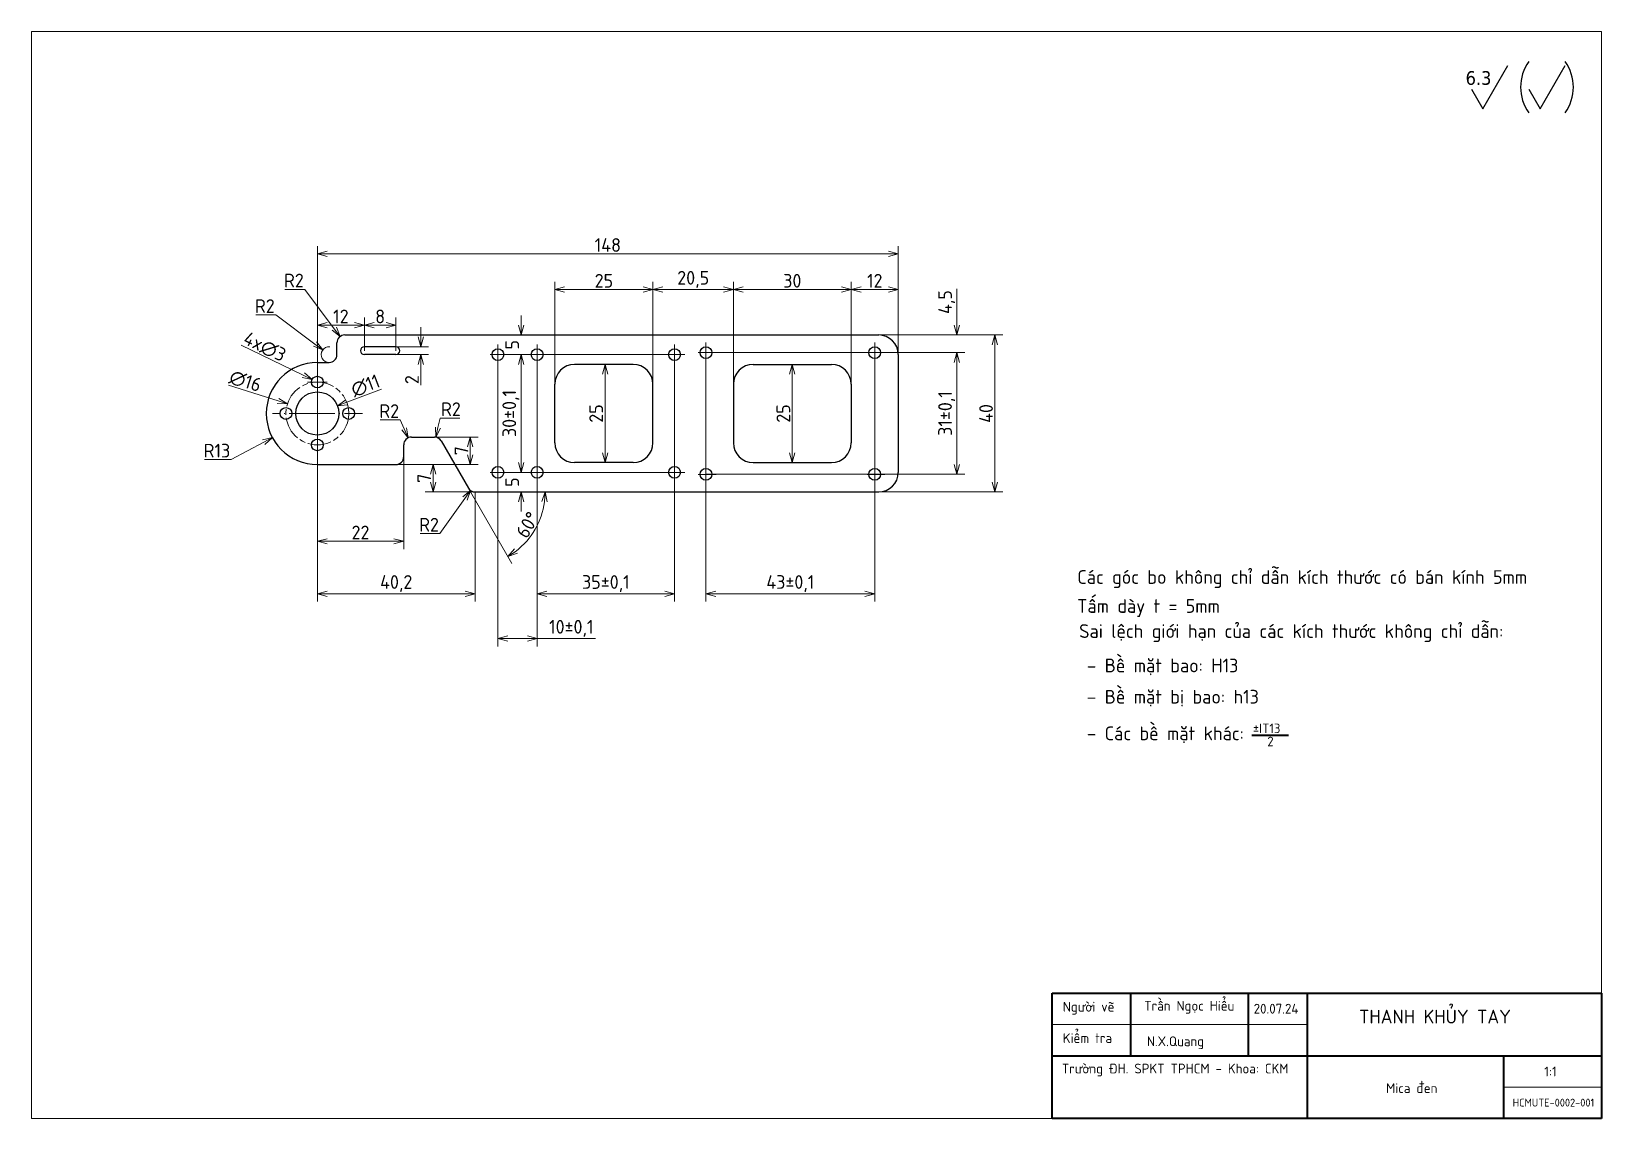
# Paper-space layout 'Sheet' of a CAD drawing. Header units: millimetres. Extents: x 10 to 410, y 10 to 287.
# The model-space entities are those that its viewports show. They can reach past a viewport. Long polylines and large blocks are cut down to what shows.
import ezdxf

# ---------------------------------------------------------------- set-up
doc = ezdxf.new("R2010")
doc.units = ezdxf.units.MM
for name, pattern in [('AM_ISO08W050', [18, 12, -1.5, 3, -1.5]), ('AM_ISO08W050x2', [9, 6, -0.75, 1.5, -0.75]), ('Dash Dot', [7.03, 4.56, -1.14, 0.19, -1.14])]:
    doc.linetypes.add(name, pattern=pattern)
for name, color, linetype, lineweight in [('DuongTam', 7, 'Dash Dot', 13), ('DuongTamNho', 7, 'AM_ISO08W050', 13), ('NetDam', 7, 'Continuous', 35), ('Netmanh', 5, 'Continuous', 13), ('Symbol (ISO)', 7, 'Continuous', 25)]:
    doc.layers.add(name, color=color, linetype=linetype, lineweight=lineweight)
doc.styles.add('Note Text (ISO)', font='')
doc.styles.get('Note Text (ISO)').set_extended_font_data('TCVN 7284')
doc.dimstyles.new('Default (ISO)$0', dxfattribs={"dimtxt": 3.5, "dimasz": 2.5, "dimexe": 2, "dimexo": 0, "dimgap": 0.5, "dimtad": 1, "dimtxsty": 'Note Text (ISO)', "dimblk": 'OPEN30', "dimblk1": 'OPEN30', "dimblk2": 'OPEN90', "dimcen": 2.5, "dimclrd": 256, "dimclre": 256, "dimclrt": 256, "dimazin": 0, "dimtfac": 1, "dimtofl": 0, "dimtmove": 0, "dimatfit": 3, "dimldrblk": 'OPEN30', "dimfxl": 1, "dimtolj": 1, "dimtzin": 0, "dimlwd": -1, "dimlwe": -1, "dimarcsym": 0})
doc.dimstyles.new('Default (ISO)$2', dxfattribs={"dimtxt": 3.5, "dimasz": 2.5, "dimexe": 2, "dimexo": 0, "dimgap": 0.5, "dimtad": 1, "dimtxsty": 'Note Text (ISO)', "dimblk": 'OPEN30', "dimblk1": 'OPEN30', "dimblk2": 'OPEN90', "dimcen": 2.5, "dimclrd": 256, "dimclre": 256, "dimclrt": 256, "dimazin": 0, "dimtfac": 1, "dimtofl": 0, "dimtmove": 0, "dimatfit": 3, "dimldrblk": 'OPEN30', "dimfxl": 1, "dimtolj": 1, "dimtzin": 0, "dimlwd": -1, "dimlwe": -1, "dimarcsym": 0})
doc.dimstyles.new('Default (ISO)$3', dxfattribs={"dimtxt": 3.5, "dimasz": 2.5, "dimexe": 2, "dimexo": 0, "dimgap": 0.5, "dimtad": 1, "dimtxsty": 'Note Text (ISO)', "dimblk": 'OPEN30', "dimblk1": 'OPEN30', "dimblk2": 'OPEN90', "dimcen": 2.5, "dimclrd": 256, "dimclre": 256, "dimclrt": 256, "dimazin": 0, "dimtfac": 1, "dimtofl": 0, "dimtmove": 0, "dimatfit": 0, "dimldrblk": 'OPEN30', "dimfxl": 1, "dimtolj": 1, "dimtzin": 0, "dimlwd": -1, "dimlwe": -1, "dimarcsym": 0})
doc.dimstyles.new('Default (ISO)$4', dxfattribs={"dimtxt": 3.5, "dimasz": 2.5, "dimexe": 2, "dimexo": 0, "dimgap": 0.5, "dimtad": 1, "dimtih": 1, "dimtoh": 1, "dimtxsty": 'Note Text (ISO)', "dimblk": 'OPEN30', "dimblk1": 'OPEN30', "dimblk2": 'OPEN90', "dimcen": 2.5, "dimclrd": 256, "dimclre": 256, "dimclrt": 256, "dimazin": 0, "dimtfac": 1, "dimtofl": 0, "dimtmove": 0, "dimatfit": 3, "dimldrblk": 'OPEN30', "dimfxl": 1, "dimtolj": 1, "dimtzin": 0, "dimlwd": -1, "dimlwe": -1, "dimarcsym": 0})

psp = doc.layouts.new('Sheet')

# ---------------------------------------------------------------- texts
at = {"layer": 'NetDam', "attachment_point": 1}
for s, insert, char_height in [('{\\fTCVN 7284|b0|i0|c0|p34;Các góc bo không chỉ dẫn kích thước có bán kính 5mm}', (276.451, 149.7312), 3.5), ('{\\fTCVN 7284|b0|i0|c163|p34;Tấm dày t = 5mm}', (276.3888, 142.3545), 3.5), ('{\\fTCVN 7284|b0|i0|c0|p34;Sai lệch giới hạn của các kích thước không chỉ dẫn:}', (276.9042, 135.9636), 3.5), ('{\\fTCVN 7284|b0|i0|c0|p34; – Bề mặt bao: H13}', (276.725, 127.2008), 3.5), ('{\\fTCVN 7284|b0|i0|c0|p34; – Bề mặt bị bao: h13}', (276.725, 119.2321), 3.5), ('{\\fTCVN 7284|b0|i0|c0|p34; – Các bề mặt khác: }', (276.725, 109.9027), 3.5), ('{\\fTCVN 7284|b0|i0|c0|p34;±IT13}', (321.1764, 110.6488), 2.45), ('{\\fTCVN 7284|b0|i0|c0|p34;2}', (324.8456, 107.3047), 2.45), ('{\\fTCVN 7284|b0|i0|c0|p34;Trần Ngọc Hiểu}', (293.4875, 39.9935), 2.5), ('{\\fTCVN 7284|b0|i0|c0|p34;Người vẽ}', (272.75, 39.75), 2.5), ('{\\fTCVN 7284|b0|i0|c0|p34;20.07.24}', (321.374, 39.25), 2.5), ('{\\fTCVN 7284|b0|i0|c0|p34;THANH KHỦY TAY}', (348.2201, 37.7264), 3.5), ('{\\fTCVN 7284|b0|i0|c0|p34;Kiểm tra}', (272.75, 31.75), 2.5), ('{\\fTCVN 7284|b0|i0|c0|p34;N.X.Quang}', (294.1629, 30.952), 2.5), ('{\\fTCVN 7284|b0|i0|c0|p34;Trường ĐH. SPKT TPHCM - Khoa: CKM}', (272.498, 24), 2.5), ('{\\fTCVN 7284|b0|i0|c0|p34;Mica đen}', (355.11, 19), 2.5), ('{\\fTCVN 7284|b0|i0|c0|p34;HCMUTE-0002-001}', (387.349, 15.067), 2)]:
    psp.add_mtext(s, dxfattribs=dict(at, insert=insert, char_height=char_height))
at = {"layer": 'NetDam', "insert": (395.374, 23.25), "char_height": 2.5, "width": 3.25, "attachment_point": 1}
psp.add_mtext('{\\fTCVN 7284|b0|i0|c0|p34;1:1}', dxfattribs=at)
at = {"layer": 'Netmanh', "char_height": 3.5, "attachment_point": 5, "style": 'Note Text (ISO)'}
for insert in [(76.8687, 223.5236), (69.4646, 217.0202), (101.1567, 190.2623), (116.8695, 190.7455), (111.2862, 161.3042)]:
    psp.add_mtext('\\A1;R2', dxfattribs=dict(at, insert=insert))
at = {"layer": 'Symbol (ISO)', "insert": (375.3604, 276.883), "char_height": 3.5, "attachment_point": 1}
psp.add_mtext('\\fTahoma|b0|i0;\\W1.;6.3', dxfattribs=at)

msp = doc.modelspace()

# ---------------------------------------------------------------- blocks, each defined once
blk = doc.blocks.new('_Open30')
at = {"color": 0, "linetype": 'ByBlock', "lineweight": -2}
for p, q in [((-1, 0.27), (0, 0)), ((0, 0), (-1, -0.27)), ((0, 0), (-1, 0))]:
    blk.add_line(p, q, dxfattribs=at)
blk = doc.blocks.new('*D24')
at = {"layer": 'Defpoints', "color": 0, "transparency": 16777216}
for p in [(230.84, 230.32), (82.84, 189.65), (230.84, 189.65)]:
    blk.add_point(p, dxfattribs=at)
at = {"layer": 'Netmanh', "linetype": 'Continuous', "transparency": 16777216}
for p, q in [((82.84, 189.65), (82.84, 232.32)), ((230.84, 189.65), (230.84, 232.32)), ((85.34, 230.32), (228.34, 230.32))]:
    blk.add_line(p, q, dxfattribs=at)
at = {"layer": 'Netmanh', "transparency": 16777216, "xscale": 2.5, "yscale": 2.5, "zscale": 2.5, "rotation": 180}
blk.add_blockref('_Open30', (82.84, 230.32), dxfattribs=at)
at = {"layer": 'Netmanh', "transparency": 16777216, "xscale": 2.5, "yscale": 2.5, "zscale": 2.5}
blk.add_blockref('_Open30', (230.84, 230.32), dxfattribs=at)
at = {"layer": 'Netmanh', "transparency": 16777216, "insert": (156.84, 232.57), "char_height": 3.5, "attachment_point": 5, "style": 'Note Text (ISO)'}
blk.add_mtext('\\A1;148', dxfattribs=at)
blk = doc.blocks.new('_Open90')
at = {"color": 0, "linetype": 'ByBlock', "lineweight": -2}
for p, q in [((0, 0), (-1, 0)), ((-0.5, 0.5), (0, 0)), ((0, 0), (-0.5, -0.5))]:
    blk.add_line(p, q, dxfattribs=at)
blk = doc.blocks.new('*D25')
at = {"layer": 'Defpoints', "color": 0, "transparency": 16777216}
for p in [(82.84, 189.65), (71.38, 183.52)]:
    blk.add_point(p, dxfattribs=at)
at = {"layer": 'Netmanh', "transparency": 16777216}
for p, q in [((82.84, 187.15), (82.84, 192.15)), ((80.34, 189.65), (85.34, 189.65))]:
    blk.add_line(p, q, dxfattribs=at)
at = {"layer": 'Netmanh', "linetype": 'Continuous', "transparency": 16777216}
for p, q in [((60.92, 177.93), (69.17, 182.34)), ((54.12, 177.93), (60.92, 177.93))]:
    blk.add_line(p, q, dxfattribs=at)
at = {"layer": 'Netmanh', "transparency": 16777216, "xscale": 2.5, "yscale": 2.5, "zscale": 2.5, "rotation": 28.12451530400131}
blk.add_blockref('_Open30', (71.38, 183.52), dxfattribs=at)
at = {"layer": 'Netmanh', "transparency": 16777216, "insert": (57.27, 180.18), "char_height": 3.5, "attachment_point": 5, "style": 'Note Text (ISO)'}
blk.add_mtext('\\A1;R13', dxfattribs=at)
blk = doc.blocks.new('*D26')
at = {"layer": 'Defpoints', "color": 0, "transparency": 16777216}
for p in [(168.34, 221.21), (143.34, 189.65), (168.34, 189.65)]:
    blk.add_point(p, dxfattribs=at)
at = {"layer": 'Netmanh', "linetype": 'Continuous', "transparency": 16777216}
for p, q in [((143.34, 189.65), (143.34, 223.21)), ((145.84, 221.21), (165.84, 221.21)), ((168.34, 189.65), (168.34, 223.21))]:
    blk.add_line(p, q, dxfattribs=at)
at = {"layer": 'Netmanh', "transparency": 16777216, "xscale": 2.5, "yscale": 2.5, "zscale": 2.5, "rotation": 180}
blk.add_blockref('_Open30', (143.34, 221.21), dxfattribs=at)
at = {"layer": 'Netmanh', "transparency": 16777216, "xscale": 2.5, "yscale": 2.5, "zscale": 2.5}
blk.add_blockref('_Open30', (168.34, 221.21), dxfattribs=at)
at = {"layer": 'Netmanh', "transparency": 16777216, "insert": (155.84, 223.46), "char_height": 3.5, "attachment_point": 5, "style": 'Note Text (ISO)'}
blk.add_mtext('\\A1;25', dxfattribs=at)
blk = doc.blocks.new('*D27')
at = {"layer": 'Defpoints', "color": 0, "transparency": 16777216}
for p in [(218.84, 221.21), (188.84, 189.65), (218.84, 189.65)]:
    blk.add_point(p, dxfattribs=at)
at = {"layer": 'Netmanh', "linetype": 'Continuous', "transparency": 16777216}
for p, q in [((188.84, 189.65), (188.84, 223.21)), ((191.34, 221.21), (216.34, 221.21)), ((218.84, 189.65), (218.84, 223.21))]:
    blk.add_line(p, q, dxfattribs=at)
at = {"layer": 'Netmanh', "transparency": 16777216, "xscale": 2.5, "yscale": 2.5, "zscale": 2.5, "rotation": 180}
blk.add_blockref('_Open30', (188.84, 221.21), dxfattribs=at)
at = {"layer": 'Netmanh', "transparency": 16777216, "xscale": 2.5, "yscale": 2.5, "zscale": 2.5}
blk.add_blockref('_Open30', (218.84, 221.21), dxfattribs=at)
at = {"layer": 'Netmanh', "transparency": 16777216, "insert": (203.84, 223.46), "char_height": 3.5, "attachment_point": 5, "style": 'Note Text (ISO)'}
blk.add_mtext('\\A1;30', dxfattribs=at)
blk = doc.blocks.new('*D28')
at = {"layer": 'Defpoints', "color": 0, "transparency": 16777216}
for p in [(230.84, 221.21), (218.84, 189.65), (230.84, 189.65)]:
    blk.add_point(p, dxfattribs=at)
at = {"layer": 'Netmanh', "linetype": 'Continuous', "transparency": 16777216}
for p, q in [((218.84, 189.65), (218.84, 223.21)), ((221.34, 221.21), (228.34, 221.21)), ((230.84, 189.65), (230.84, 223.21))]:
    blk.add_line(p, q, dxfattribs=at)
at = {"layer": 'Netmanh', "transparency": 16777216, "xscale": 2.5, "yscale": 2.5, "zscale": 2.5, "rotation": 180}
blk.add_blockref('_Open30', (218.84, 221.21), dxfattribs=at)
at = {"layer": 'Netmanh', "transparency": 16777216, "xscale": 2.5, "yscale": 2.5, "zscale": 2.5}
blk.add_blockref('_Open30', (230.84, 221.21), dxfattribs=at)
at = {"layer": 'Netmanh', "transparency": 16777216, "insert": (224.84, 223.46), "char_height": 3.5, "attachment_point": 5, "style": 'Note Text (ISO)'}
blk.add_mtext('\\A1;12', dxfattribs=at)
blk = doc.blocks.new('*D29')
at = {"layer": 'Defpoints', "color": 0, "transparency": 16777216}
for p in [(188.84, 221.21), (168.34, 189.65), (188.84, 189.65)]:
    blk.add_point(p, dxfattribs=at)
at = {"layer": 'Netmanh', "linetype": 'Continuous', "transparency": 16777216}
for p, q in [((168.34, 189.65), (168.34, 223.21)), ((170.84, 221.21), (186.34, 221.21)), ((188.84, 189.65), (188.84, 223.21))]:
    blk.add_line(p, q, dxfattribs=at)
at = {"layer": 'Netmanh', "transparency": 16777216, "xscale": 2.5, "yscale": 2.5, "zscale": 2.5, "rotation": 180}
blk.add_blockref('_Open30', (168.34, 221.21), dxfattribs=at)
at = {"layer": 'Netmanh', "transparency": 16777216, "xscale": 2.5, "yscale": 2.5, "zscale": 2.5}
blk.add_blockref('_Open30', (188.84, 221.21), dxfattribs=at)
at = {"layer": 'Netmanh', "transparency": 16777216, "insert": (178.59, 223.81), "char_height": 3.5, "attachment_point": 5, "style": 'Note Text (ISO)'}
blk.add_mtext('\\A1;20,5', dxfattribs=at)
blk = doc.blocks.new('*D30')
at = {"layer": 'Defpoints', "color": 0, "transparency": 16777216}
for p in [(181.84, 205.15), (181.84, 174.15), (245.76, 174.15)]:
    blk.add_point(p, dxfattribs=at)
at = {"layer": 'Netmanh', "linetype": 'Continuous', "transparency": 16777216}
for p, q in [((181.84, 205.15), (247.76, 205.15)), ((245.76, 202.65), (245.76, 176.65)), ((181.84, 174.15), (247.76, 174.15))]:
    blk.add_line(p, q, dxfattribs=at)
at = {"layer": 'Netmanh', "transparency": 16777216, "xscale": 2.5, "yscale": 2.5, "zscale": 2.5}
for p, rotation in [((245.76, 205.15), 90), ((245.76, 174.15), 270)]:
    blk.add_blockref('_Open30', p, dxfattribs=dict(at, rotation=rotation))
at = {"layer": 'Netmanh', "transparency": 16777216, "insert": (243.16, 189.65), "char_height": 3.5, "attachment_point": 5, "rotation": 90, "style": 'Note Text (ISO)'}
blk.add_mtext('\\A1;31%%P0,1', dxfattribs=at)
blk = doc.blocks.new('*D31')
at = {"layer": 'Defpoints', "color": 0, "transparency": 16777216}
for p in [(173.84, 204.65), (134.74, 174.65), (173.84, 174.65)]:
    blk.add_point(p, dxfattribs=at)
at = {"layer": 'Netmanh', "linetype": 'Continuous', "transparency": 16777216}
for p, q in [((173.84, 204.65), (132.74, 204.65)), ((134.74, 202.15), (134.74, 177.15)), ((173.84, 174.65), (132.74, 174.65))]:
    blk.add_line(p, q, dxfattribs=at)
at = {"layer": 'Netmanh', "transparency": 16777216, "xscale": 2.5, "yscale": 2.5, "zscale": 2.5}
for p, rotation in [((134.74, 204.65), 90), ((134.74, 174.65), 270)]:
    blk.add_blockref('_Open30', p, dxfattribs=dict(at, rotation=rotation))
at = {"layer": 'Netmanh', "transparency": 16777216, "insert": (132.14, 189.65), "char_height": 3.5, "attachment_point": 5, "rotation": 90, "style": 'Note Text (ISO)'}
blk.add_mtext('\\A1;30%%P0,1', dxfattribs=at)
blk = doc.blocks.new('*D32')
at = {"layer": 'Defpoints', "color": 0, "transparency": 16777216}
for p in [(155.84, 202.15), (155.84, 177.15), (156.13, 177.15)]:
    blk.add_point(p, dxfattribs=at)
at = {"layer": 'Netmanh', "linetype": 'Continuous', "transparency": 16777216}
for p, q in [((155.84, 202.15), (158.13, 202.15)), ((156.13, 199.65), (156.13, 179.65)), ((155.84, 177.15), (158.13, 177.15))]:
    blk.add_line(p, q, dxfattribs=at)
at = {"layer": 'Netmanh', "transparency": 16777216, "xscale": 2.5, "yscale": 2.5, "zscale": 2.5}
for p, rotation in [((156.13, 202.15), 90), ((156.13, 177.15), 270)]:
    blk.add_blockref('_Open30', p, dxfattribs=dict(at, rotation=rotation))
at = {"layer": 'Netmanh', "transparency": 16777216, "insert": (153.88, 189.65), "char_height": 3.5, "attachment_point": 5, "rotation": 90, "style": 'Note Text (ISO)'}
blk.add_mtext('\\A1;25', dxfattribs=at)
blk = doc.blocks.new('*D33')
at = {"layer": 'Defpoints', "color": 0, "transparency": 16777216}
for p in [(203.84, 202.15), (203.81, 177.15), (203.84, 177.15)]:
    blk.add_point(p, dxfattribs=at)
at = {"layer": 'Netmanh', "linetype": 'Continuous', "transparency": 16777216}
for p, q in [((203.84, 202.15), (201.81, 202.15)), ((203.81, 199.65), (203.81, 179.65)), ((203.84, 177.15), (201.81, 177.15))]:
    blk.add_line(p, q, dxfattribs=at)
at = {"layer": 'Netmanh', "transparency": 16777216, "xscale": 2.5, "yscale": 2.5, "zscale": 2.5}
for p, rotation in [((203.81, 202.15), 90), ((203.81, 177.15), 270)]:
    blk.add_blockref('_Open30', p, dxfattribs=dict(at, rotation=rotation))
at = {"layer": 'Netmanh', "transparency": 16777216, "insert": (201.56, 189.65), "char_height": 3.5, "attachment_point": 5, "rotation": 90, "style": 'Note Text (ISO)'}
blk.add_mtext('\\A1;25', dxfattribs=at)
blk = doc.blocks.new('*D34')
at = {"layer": 'Defpoints', "color": 0, "transparency": 16777216}
for p in [(224.84, 209.65), (245.76, 209.65), (224.84, 205.15)]:
    blk.add_point(p, dxfattribs=at)
at = {"layer": 'Netmanh', "linetype": 'Continuous', "transparency": 16777216}
for p, q in [((245.76, 212.15), (245.76, 221.42)), ((224.84, 209.65), (247.76, 209.65)), ((224.84, 205.15), (247.76, 205.15)), ((245.76, 202.65), (245.76, 200.15))]:
    blk.add_line(p, q, dxfattribs=at)
at = {"layer": 'Netmanh', "transparency": 16777216, "xscale": 2.5, "yscale": 2.5, "zscale": 2.5}
for p, rotation in [((245.76, 209.65), 270), ((245.76, 205.15), 90)]:
    blk.add_blockref('_Open30', p, dxfattribs=dict(at, rotation=rotation))
at = {"layer": 'Netmanh', "transparency": 16777216, "insert": (243.16, 218.03), "char_height": 3.5, "attachment_point": 5, "rotation": 90, "style": 'Note Text (ISO)'}
blk.add_mtext('\\A1;4,5', dxfattribs=at)
blk = doc.blocks.new('*D35')
at = {"layer": 'Defpoints', "color": 0, "transparency": 16777216}
for p in [(128.84, 209.65), (134.74, 209.65), (128.84, 204.65)]:
    blk.add_point(p, dxfattribs=at)
at = {"layer": 'Netmanh', "linetype": 'Continuous', "transparency": 16777216}
for p, q in [((134.74, 212.15), (134.74, 214.65)), ((128.84, 209.65), (136.74, 209.65)), ((128.84, 204.65), (136.74, 204.65)), ((134.74, 202.15), (134.74, 199.65))]:
    blk.add_line(p, q, dxfattribs=at)
at = {"layer": 'Netmanh', "transparency": 16777216, "xscale": 2.5, "yscale": 2.5, "zscale": 2.5}
for p, rotation in [((134.74, 209.65), 270), ((134.74, 204.65), 90)]:
    blk.add_blockref('_Open30', p, dxfattribs=dict(at, rotation=rotation))
at = {"layer": 'Netmanh', "transparency": 16777216, "insert": (132.49, 207.15), "char_height": 3.5, "attachment_point": 5, "rotation": 90, "style": 'Note Text (ISO)'}
blk.add_mtext('\\A1;5', dxfattribs=at)
blk = doc.blocks.new('*D36')
at = {"layer": 'Defpoints', "color": 0, "transparency": 16777216}
for p in [(128.84, 174.65), (128.84, 169.65), (134.74, 169.65)]:
    blk.add_point(p, dxfattribs=at)
at = {"layer": 'Netmanh', "linetype": 'Continuous', "transparency": 16777216}
for p, q in [((134.74, 177.15), (134.74, 179.65)), ((128.84, 174.65), (136.74, 174.65)), ((128.84, 169.65), (136.74, 169.65)), ((134.74, 167.15), (134.74, 164.65))]:
    blk.add_line(p, q, dxfattribs=at)
at = {"layer": 'Netmanh', "transparency": 16777216, "xscale": 2.5, "yscale": 2.5, "zscale": 2.5}
for p, rotation in [((134.74, 174.65), 270), ((134.74, 169.65), 90)]:
    blk.add_blockref('_Open30', p, dxfattribs=dict(at, rotation=rotation))
at = {"layer": 'Netmanh', "transparency": 16777216, "insert": (132.49, 172.15), "char_height": 3.5, "attachment_point": 5, "rotation": 90, "style": 'Note Text (ISO)'}
blk.add_mtext('\\A1;5', dxfattribs=at)
blk = doc.blocks.new('*D37')
at = {"layer": 'Defpoints', "color": 0, "transparency": 16777216}
for p in [(82.84, 189.65), (104.84, 180.15), (82.84, 157.08)]:
    blk.add_point(p, dxfattribs=at)
at = {"layer": 'Netmanh', "linetype": 'Continuous', "transparency": 16777216}
for p, q in [((82.84, 189.65), (82.84, 155.08)), ((104.84, 180.15), (104.84, 155.08)), ((102.34, 157.08), (85.34, 157.08))]:
    blk.add_line(p, q, dxfattribs=at)
at = {"layer": 'Netmanh', "transparency": 16777216, "xscale": 2.5, "yscale": 2.5, "zscale": 2.5, "rotation": 180}
blk.add_blockref('_Open30', (82.84, 157.08), dxfattribs=at)
at = {"layer": 'Netmanh', "transparency": 16777216, "xscale": 2.5, "yscale": 2.5, "zscale": 2.5}
blk.add_blockref('_Open30', (104.84, 157.08), dxfattribs=at)
at = {"layer": 'Netmanh', "transparency": 16777216, "insert": (93.84, 159.33), "char_height": 3.5, "attachment_point": 5, "style": 'Note Text (ISO)'}
blk.add_mtext('\\A1;22', dxfattribs=at)
blk = doc.blocks.new('*D38')
at = {"layer": 'Defpoints', "color": 0, "transparency": 16777216}
for p in [(109.75, 183.65), (121.79, 183.65), (117.84, 176.65)]:
    blk.add_point(p, dxfattribs=at)
at = {"layer": 'Netmanh', "linetype": 'Continuous', "transparency": 16777216}
for p, q in [((109.75, 183.65), (123.79, 183.65)), ((121.79, 179.15), (121.79, 181.15)), ((117.84, 176.65), (123.79, 176.65))]:
    blk.add_line(p, q, dxfattribs=at)
at = {"layer": 'Netmanh', "transparency": 16777216, "xscale": 2.5, "yscale": 2.5, "zscale": 2.5}
for p, rotation in [((121.79, 183.65), 90), ((121.79, 176.65), 270)]:
    blk.add_blockref('_Open30', p, dxfattribs=dict(at, rotation=rotation))
at = {"layer": 'Netmanh', "transparency": 16777216, "insert": (119.54, 180.15), "char_height": 3.5, "attachment_point": 5, "rotation": 90, "style": 'Note Text (ISO)'}
blk.add_mtext('\\A1;7', dxfattribs=at)
blk = doc.blocks.new('*D39')
at = {"layer": 'Defpoints', "color": 0, "transparency": 16777216}
for p in [(112.33, 176.65), (117.84, 176.65), (125, 169.65)]:
    blk.add_point(p, dxfattribs=at)
at = {"layer": 'Netmanh', "linetype": 'Continuous', "transparency": 16777216}
for p, q in [((117.84, 176.65), (110.33, 176.65)), ((112.33, 172.15), (112.33, 174.15)), ((125, 169.65), (110.33, 169.65))]:
    blk.add_line(p, q, dxfattribs=at)
at = {"layer": 'Netmanh', "transparency": 16777216, "xscale": 2.5, "yscale": 2.5, "zscale": 2.5}
for p, rotation in [((112.33, 176.65), 90), ((112.33, 169.65), 270)]:
    blk.add_blockref('_Open30', p, dxfattribs=dict(at, rotation=rotation))
at = {"layer": 'Netmanh', "transparency": 16777216, "insert": (110.08, 173.15), "char_height": 3.5, "attachment_point": 5, "rotation": 90, "style": 'Note Text (ISO)'}
blk.add_mtext('\\A1;7', dxfattribs=at)
blk = doc.blocks.new('*D40')
at = {"layer": 'Defpoints', "color": 0, "transparency": 16777216}
for p in [(114.38, 182.65), (117.84, 176.65), (123.04, 169.65), (225.84, 169.65), (136.43, 157.44)]:
    blk.add_point(p, dxfattribs=at)
at = {"layer": 'Netmanh', "linetype": 'Continuous', "transparency": 16777216}
blk.add_line((121.88, 169.65), (132.38, 151.47), dxfattribs=at)
blk.add_arc((121.88, 169.65), 18.99, 307.5491, 352.4509, dxfattribs=at)
at = {"layer": 'Netmanh', "transparency": 16777216, "xscale": 2.5, "yscale": 2.5, "zscale": 2.5}
for p, rotation in [((140.87, 169.65), 86.22546246654991), ((131.38, 153.2), 213.7745375334498)]:
    blk.add_blockref('_Open30', p, dxfattribs=dict(at, rotation=rotation))
at = {"layer": 'Netmanh', "transparency": 16777216, "insert": (136.38, 161.28), "char_height": 3.5, "attachment_point": 5, "rotation": 60, "style": 'Note Text (ISO)'}
blk.add_mtext('\\A1;60%%D', dxfattribs=at)
blk = doc.blocks.new('*D41')
at = {"layer": 'Defpoints', "color": 0, "transparency": 16777216}
for p in [(75.22, 192.09), (90.46, 187.21)]:
    blk.add_point(p, dxfattribs=at)
at = {"layer": 'Netmanh', "linetype": 'Continuous', "transparency": 16777216}
blk.add_line((72.84, 192.85), (60.17, 196.9), dxfattribs=at)
at = {"layer": 'Netmanh', "transparency": 16777216}
for p, q in [((82.84, 187.15), (82.84, 192.15)), ((80.34, 189.65), (85.34, 189.65))]:
    blk.add_line(p, q, dxfattribs=at)
at = {"layer": 'Netmanh', "transparency": 16777216, "xscale": 2.5, "yscale": 2.5, "zscale": 2.5, "rotation": 342.2490728435184}
blk.add_blockref('_Open30', (75.22, 192.09), dxfattribs=at)
at = {"layer": 'Netmanh', "transparency": 16777216, "insert": (64.5, 197.88), "char_height": 3.5, "attachment_point": 5, "rotation": 342.2491, "style": 'Note Text (ISO)'}
blk.add_mtext('\\A1;∅16', dxfattribs=at)
blk = doc.blocks.new('*D42')
at = {"layer": 'Defpoints', "color": 0, "transparency": 16777216}
for p in [(87.98, 191.61), (77.7, 187.69)]:
    blk.add_point(p, dxfattribs=at)
at = {"layer": 'Netmanh', "transparency": 16777216}
for p, q in [((82.84, 187.15), (82.84, 192.15)), ((80.34, 189.65), (85.34, 189.65))]:
    blk.add_line(p, q, dxfattribs=at)
at = {"layer": 'Netmanh', "linetype": 'Continuous', "transparency": 16777216}
blk.add_line((90.32, 192.5), (99.15, 195.86), dxfattribs=at)
at = {"layer": 'Netmanh', "transparency": 16777216, "xscale": 2.5, "yscale": 2.5, "zscale": 2.5, "rotation": 200.8583340848442}
blk.add_blockref('_Open30', (87.98, 191.61), dxfattribs=at)
at = {"layer": 'Netmanh', "transparency": 16777216, "insert": (95.1, 196.73), "char_height": 3.5, "attachment_point": 5, "rotation": 20.8583, "style": 'Note Text (ISO)'}
blk.add_mtext('\\A1;∅11', dxfattribs=at)
blk = doc.blocks.new('*D43')
at = {"layer": 'Defpoints', "color": 0, "transparency": 16777216}
for p in [(81.49, 198.3), (84.19, 196.99)]:
    blk.add_point(p, dxfattribs=at)
at = {"layer": 'Netmanh', "linetype": 'Continuous', "transparency": 16777216}
blk.add_line((79.24, 199.39), (63.44, 207.03), dxfattribs=at)
at = {"layer": 'Netmanh', "transparency": 16777216}
for p, q in [((82.84, 195.15), (82.84, 200.15)), ((80.34, 197.65), (85.34, 197.65))]:
    blk.add_line(p, q, dxfattribs=at)
at = {"layer": 'Netmanh', "transparency": 16777216, "xscale": 2.5, "yscale": 2.5, "zscale": 2.5, "rotation": 334.180317832467}
blk.add_blockref('_Open30', (81.49, 198.3), dxfattribs=at)
at = {"layer": 'Netmanh', "transparency": 16777216, "insert": (69.44, 206.63), "char_height": 3.5, "attachment_point": 5, "rotation": 334.1803, "style": 'Note Text (ISO)'}
blk.add_mtext('\\A1;4x∅3', dxfattribs=at)
blk = doc.blocks.new('*D44')
at = {"layer": 'Defpoints', "color": 0, "transparency": 16777216}
for p in [(102.84, 212.12), (94.84, 205.65), (102.84, 205.65)]:
    blk.add_point(p, dxfattribs=at)
at = {"layer": 'Netmanh', "linetype": 'Continuous', "transparency": 16777216}
for p, q in [((94.84, 205.65), (94.84, 214.12)), ((97.34, 212.12), (100.34, 212.12)), ((102.84, 205.65), (102.84, 214.12))]:
    blk.add_line(p, q, dxfattribs=at)
at = {"layer": 'Netmanh', "transparency": 16777216, "xscale": 2.5, "yscale": 2.5, "zscale": 2.5, "rotation": 180}
blk.add_blockref('_Open30', (94.84, 212.12), dxfattribs=at)
at = {"layer": 'Netmanh', "transparency": 16777216, "xscale": 2.5, "yscale": 2.5, "zscale": 2.5}
blk.add_blockref('_Open30', (102.84, 212.12), dxfattribs=at)
at = {"layer": 'Netmanh', "transparency": 16777216, "insert": (98.84, 214.37), "char_height": 3.5, "attachment_point": 5, "style": 'Note Text (ISO)'}
blk.add_mtext('\\A1;8', dxfattribs=at)
blk = doc.blocks.new('*D45')
at = {"layer": 'Defpoints', "color": 0, "transparency": 16777216}
for p in [(102.84, 206.65), (102.84, 204.65), (109.19, 204.65)]:
    blk.add_point(p, dxfattribs=at)
at = {"layer": 'Netmanh', "linetype": 'Continuous', "transparency": 16777216}
for p, q in [((109.19, 209.15), (109.19, 211.65)), ((102.84, 206.65), (111.19, 206.65)), ((102.84, 204.65), (111.19, 204.65)), ((109.19, 202.15), (109.19, 196.9))]:
    blk.add_line(p, q, dxfattribs=at)
at = {"layer": 'Netmanh', "transparency": 16777216, "xscale": 2.5, "yscale": 2.5, "zscale": 2.5}
for p, rotation in [((109.19, 206.65), 270), ((109.19, 204.65), 90)]:
    blk.add_blockref('_Open30', p, dxfattribs=dict(at, rotation=rotation))
at = {"layer": 'Netmanh', "transparency": 16777216, "insert": (106.94, 198.27), "char_height": 3.5, "attachment_point": 5, "rotation": 90, "style": 'Note Text (ISO)'}
blk.add_mtext('\\A1;2', dxfattribs=at)
blk = doc.blocks.new('*D46')
at = {"layer": 'Defpoints', "color": 0, "transparency": 16777216}
for p in [(225.84, 209.65), (225.84, 169.65), (255.44, 169.65)]:
    blk.add_point(p, dxfattribs=at)
at = {"layer": 'Netmanh', "linetype": 'Continuous', "transparency": 16777216}
for p, q in [((225.84, 209.65), (257.44, 209.65)), ((255.44, 207.15), (255.44, 172.15)), ((225.84, 169.65), (257.44, 169.65))]:
    blk.add_line(p, q, dxfattribs=at)
at = {"layer": 'Netmanh', "transparency": 16777216, "xscale": 2.5, "yscale": 2.5, "zscale": 2.5}
for p, rotation in [((255.44, 209.65), 90), ((255.44, 169.65), 270)]:
    blk.add_blockref('_Open30', p, dxfattribs=dict(at, rotation=rotation))
at = {"layer": 'Netmanh', "transparency": 16777216, "insert": (253.19, 189.65), "char_height": 3.5, "attachment_point": 5, "rotation": 90, "style": 'Note Text (ISO)'}
blk.add_mtext('\\A1;40', dxfattribs=at)
blk = doc.blocks.new('*D47')
at = {"layer": 'Defpoints', "color": 0, "transparency": 16777216}
for p in [(82.84, 176.65), (123.04, 169.65), (82.84, 143.71)]:
    blk.add_point(p, dxfattribs=at)
at = {"layer": 'Netmanh', "linetype": 'Continuous', "transparency": 16777216}
for p, q in [((82.84, 176.65), (82.84, 141.71)), ((123.04, 169.65), (123.04, 141.71)), ((120.54, 143.71), (85.34, 143.71))]:
    blk.add_line(p, q, dxfattribs=at)
at = {"layer": 'Netmanh', "transparency": 16777216, "xscale": 2.5, "yscale": 2.5, "zscale": 2.5, "rotation": 180}
blk.add_blockref('_Open30', (82.84, 143.71), dxfattribs=at)
at = {"layer": 'Netmanh', "transparency": 16777216, "xscale": 2.5, "yscale": 2.5, "zscale": 2.5}
blk.add_blockref('_Open30', (123.04, 143.71), dxfattribs=at)
at = {"layer": 'Netmanh', "transparency": 16777216, "insert": (102.94, 146.31), "char_height": 3.5, "attachment_point": 5, "style": 'Note Text (ISO)'}
blk.add_mtext('\\A1;40,2', dxfattribs=at)
blk = doc.blocks.new('*D48')
at = {"layer": 'Defpoints', "color": 0, "transparency": 16777216}
for p in [(128.84, 204.65), (138.84, 174.65), (138.84, 132.3)]:
    blk.add_point(p, dxfattribs=at)
at = {"layer": 'Netmanh', "linetype": 'Continuous', "transparency": 16777216}
for p, q in [((128.84, 204.65), (128.84, 130.3)), ((138.84, 174.65), (138.84, 130.3)), ((131.34, 132.3), (136.34, 132.3)), ((138.84, 132.3), (153.72, 132.3))]:
    blk.add_line(p, q, dxfattribs=at)
at = {"layer": 'Netmanh', "transparency": 16777216, "xscale": 2.5, "yscale": 2.5, "zscale": 2.5, "rotation": 180}
blk.add_blockref('_Open30', (128.84, 132.3), dxfattribs=at)
at = {"layer": 'Netmanh', "transparency": 16777216, "xscale": 2.5, "yscale": 2.5, "zscale": 2.5}
blk.add_blockref('_Open30', (138.84, 132.3), dxfattribs=at)
at = {"layer": 'Netmanh', "transparency": 16777216, "insert": (147.53, 134.9), "char_height": 3.5, "attachment_point": 5, "style": 'Note Text (ISO)'}
blk.add_mtext('\\A1;10%%P0,1', dxfattribs=at)
blk = doc.blocks.new('*D49')
at = {"layer": 'Defpoints', "color": 0, "transparency": 16777216}
for p in [(138.84, 204.65), (173.84, 204.65), (173.84, 143.71)]:
    blk.add_point(p, dxfattribs=at)
at = {"layer": 'Netmanh', "linetype": 'Continuous', "transparency": 16777216}
for p, q in [((138.84, 204.65), (138.84, 141.71)), ((173.84, 204.65), (173.84, 141.71)), ((141.34, 143.71), (171.34, 143.71))]:
    blk.add_line(p, q, dxfattribs=at)
at = {"layer": 'Netmanh', "transparency": 16777216, "xscale": 2.5, "yscale": 2.5, "zscale": 2.5, "rotation": 180}
blk.add_blockref('_Open30', (138.84, 143.71), dxfattribs=at)
at = {"layer": 'Netmanh', "transparency": 16777216, "xscale": 2.5, "yscale": 2.5, "zscale": 2.5}
blk.add_blockref('_Open30', (173.84, 143.71), dxfattribs=at)
at = {"layer": 'Netmanh', "transparency": 16777216, "insert": (156.34, 146.31), "char_height": 3.5, "attachment_point": 5, "style": 'Note Text (ISO)'}
blk.add_mtext('\\A1;35%%P0,1', dxfattribs=at)
blk = doc.blocks.new('*D50')
at = {"layer": 'Defpoints', "color": 0, "transparency": 16777216}
for p in [(181.84, 205.15), (224.84, 205.15), (224.84, 143.71)]:
    blk.add_point(p, dxfattribs=at)
at = {"layer": 'Netmanh', "linetype": 'Continuous', "transparency": 16777216}
for p, q in [((181.84, 205.15), (181.84, 141.71)), ((224.84, 205.15), (224.84, 141.71)), ((184.34, 143.71), (222.34, 143.71))]:
    blk.add_line(p, q, dxfattribs=at)
at = {"layer": 'Netmanh', "transparency": 16777216, "xscale": 2.5, "yscale": 2.5, "zscale": 2.5, "rotation": 180}
blk.add_blockref('_Open30', (181.84, 143.71), dxfattribs=at)
at = {"layer": 'Netmanh', "transparency": 16777216, "xscale": 2.5, "yscale": 2.5, "zscale": 2.5}
blk.add_blockref('_Open30', (224.84, 143.71), dxfattribs=at)
at = {"layer": 'Netmanh', "transparency": 16777216, "insert": (203.34, 146.31), "char_height": 3.5, "attachment_point": 5, "style": 'Note Text (ISO)'}
blk.add_mtext('\\A1;43%%P0,1', dxfattribs=at)
blk = doc.blocks.new('*D51')
at = {"layer": 'Defpoints', "color": 0, "transparency": 16777216}
for p in [(82.84, 212.12), (94.84, 205.65), (82.84, 197.65)]:
    blk.add_point(p, dxfattribs=at)
at = {"layer": 'Netmanh', "linetype": 'Continuous', "transparency": 16777216}
for p, q in [((82.84, 197.65), (82.84, 214.12)), ((92.34, 212.12), (85.34, 212.12)), ((94.84, 205.65), (94.84, 214.12))]:
    blk.add_line(p, q, dxfattribs=at)
at = {"layer": 'Netmanh', "transparency": 16777216, "xscale": 2.5, "yscale": 2.5, "zscale": 2.5, "rotation": 180}
blk.add_blockref('_Open30', (82.84, 212.12), dxfattribs=at)
at = {"layer": 'Netmanh', "transparency": 16777216, "xscale": 2.5, "yscale": 2.5, "zscale": 2.5}
blk.add_blockref('_Open30', (94.84, 212.12), dxfattribs=at)
at = {"layer": 'Netmanh', "transparency": 16777216, "insert": (88.84, 214.37), "char_height": 3.5, "attachment_point": 5, "style": 'Note Text (ISO)'}
blk.add_mtext('\\A1;12', dxfattribs=at)

# ---------------------------------------------------------------- dimensions: what is measured, and where the dimension line sits
at = {"layer": 'Netmanh'}
for base, p1, p2, picture, middle in [((230.8435, 230.3179), (82.8435, 189.6467), (230.8435, 189.6467), '*D24', (156.8435, 232.5679)), ((188.8435, 221.2072), (168.3435, 189.6467), (188.8435, 189.6467), '*D29', (178.5935, 223.8072)), ((230.8435, 221.2072), (218.8435, 189.6467), (230.8435, 189.6467), '*D28', (224.8435, 223.4572))]:
    dim = psp.add_linear_dim(base=base, p1=p1, p2=p2, dimstyle='Default (ISO)$0', dxfattribs=at)
    dim.commit()
    dim.dimension.update_dxf_attribs({"geometry": picture, "text_midpoint": middle})
for base, p1, p2, picture, middle in [((168.3435, 221.2072), (143.3435, 189.6467), (168.3435, 189.6467), '*D26', (155.8435, 223.4572)), ((218.8435, 221.2072), (188.8435, 189.6467), (218.8435, 189.6467), '*D27', (203.8435, 223.4572)), ((82.8435, 212.1208), (94.8435, 205.6467), (82.8435, 197.6467), '*D51', (88.8435, 214.3708)), ((102.8435, 212.1208), (94.8435, 205.6467), (102.8435, 205.6467), '*D44', (98.8435, 214.3708)), ((82.8435, 157.0777), (104.8435, 180.1467), (82.8435, 189.6467), '*D37', (93.8435, 159.3277)), ((82.8435, 143.7078), (123.0396, 169.6467), (82.8435, 176.6467), '*D47', (102.9416, 146.3078))]:
    dim = psp.add_linear_dim(base=base, p1=p1, p2=p2, dimstyle='Default (ISO)$0', override={"dimlfac": -1}, dxfattribs=at)
    dim.commit()
    dim.dimension.update_dxf_attribs({"geometry": picture, "text_midpoint": middle})
for base, p1, p2, picture, middle in [((245.7612, 209.6467), (224.8435, 205.1467), (224.8435, 209.6467), '*D34', (243.1612, 218.0342)), ((121.7934, 183.6467), (117.8435, 176.6467), (109.7454, 183.6467), '*D38', (119.5434, 180.1467)), ((134.7447, 169.6467), (128.8435, 174.6467), (128.8435, 169.6467), '*D36', (132.4947, 172.1467))]:
    dim = psp.add_linear_dim(base=base, p1=p1, p2=p2, angle=90, dimstyle='Default (ISO)$0', dxfattribs=at)
    dim.commit()
    dim.dimension.update_dxf_attribs({"geometry": picture, "text_midpoint": middle})
dim = psp.add_linear_dim(base=(134.7447, 209.6467), p1=(128.8435, 204.6467), p2=(128.8435, 209.6467), angle=90, dimstyle='Default (ISO)$0', dxfattribs=at)
dim.commit()
dim.dimension.update_dxf_attribs({"geometry": '*D35', "text_midpoint": (134.7447, 207.1467), "dimtype": 160})
dim = psp.add_diameter_dim_2p(p1=(84.1937, 196.9934), p2=(81.4932, 198.3), text='4x<>', dimstyle='Default (ISO)$3', override={"dimlfac": -1}, dxfattribs=at)
dim.commit()
dim.dimension.update_dxf_attribs({"geometry": '*D43', "text_midpoint": (68.4596, 204.6062), "dimtype": 163})
dim = psp.add_aligned_dim(p1=(102.8435, 206.6467), p2=(102.8435, 204.6467), distance=6.3511, dimstyle='Default (ISO)$0', override={"dimlfac": -1}, dxfattribs=at)
dim.commit()
dim.dimension.update_dxf_attribs({"geometry": '*D45', "text_midpoint": (106.9446, 198.2717)})
for base, p1, p2, picture, middle in [((255.4428, 169.6467), (225.8435, 209.6467), (225.8435, 169.6467), '*D46', (253.1928, 189.6467)), ((203.8097, 177.1467), (203.8435, 202.1467), (203.8435, 177.1467), '*D33', (201.5597, 189.6467)), ((112.3321, 176.6467), (124.9957, 169.6467), (117.8435, 176.6467), '*D39', (110.0821, 173.1467))]:
    dim = psp.add_linear_dim(base=base, p1=p1, p2=p2, angle=90, dimstyle='Default (ISO)$0', override={"dimlfac": -1}, dxfattribs=at)
    dim.commit()
    dim.dimension.update_dxf_attribs({"geometry": picture, "text_midpoint": middle})
for base, p1, p2, picture, middle in [((138.8435, 132.3049), (128.8435, 204.6467), (138.8435, 174.6467), '*D48', (147.531, 134.9049)), ((173.8435, 143.7078), (138.8435, 204.6467), (173.8435, 204.6467), '*D49', (156.3435, 146.3078)), ((224.8435, 143.7078), (181.8435, 205.1467), (224.8435, 205.1467), '*D50', (203.3435, 146.3078))]:
    dim = psp.add_linear_dim(base=base, p1=p1, p2=p2, text='<>%%P0,1', dimstyle='Default (ISO)$0', dxfattribs=at)
    dim.commit()
    dim.dimension.update_dxf_attribs({"geometry": picture, "text_midpoint": middle})
dim = psp.add_linear_dim(base=(134.7447, 174.6467), p1=(173.8435, 204.6467), p2=(173.8435, 174.6467), angle=90, text='<>%%P0,1', dimstyle='Default (ISO)$0', dxfattribs=at)
dim.commit()
dim.dimension.update_dxf_attribs({"geometry": '*D31', "text_midpoint": (134.7447, 189.6467), "dimtype": 160})
dim = psp.add_linear_dim(base=(245.7612, 174.1467), p1=(181.8435, 205.1467), p2=(181.8435, 174.1467), angle=90, text='<>%%P0,1', dimstyle='Default (ISO)$0', dxfattribs=at)
dim.commit()
dim.dimension.update_dxf_attribs({"geometry": '*D30', "text_midpoint": (243.1612, 189.6467)})
dim = psp.add_diameter_dim_2p(p1=(90.4626, 187.2076), p2=(75.2244, 192.0857), dimstyle='Default (ISO)$3', dxfattribs=at)
dim.commit()
dim.dimension.update_dxf_attribs({"geometry": '*D41', "text_midpoint": (63.8132, 195.7387), "dimtype": 163})
dim = psp.add_diameter_dim_2p(p1=(77.7039, 187.6884), p2=(87.983, 191.605), dimstyle='Default (ISO)$3', override={"dimlfac": -1}, dxfattribs=at)
dim.commit()
dim.dimension.update_dxf_attribs({"geometry": '*D42', "text_midpoint": (95.9026, 194.6226), "dimtype": 163})
dim = psp.add_linear_dim(base=(156.1289, 177.1467), p1=(155.8435, 202.1467), p2=(155.8435, 177.1467), angle=90, dimstyle='Default (ISO)$0', override={"dimlfac": -1}, dxfattribs=at)
dim.commit()
dim.dimension.update_dxf_attribs({"geometry": '*D32', "text_midpoint": (156.1289, 189.6467), "dimtype": 160})
dim = psp.add_radius_dim(center=(82.8435, 189.6467), mpoint=(71.3785, 183.5186), dimstyle='Default (ISO)$4', override={"dimlfac": -1}, dxfattribs=at)
dim.commit()
dim.dimension.update_dxf_attribs({"geometry": '*D25', "text_midpoint": (57.2701, 177.9286), "dimtype": 164})
dim = psp.add_angular_dim_2l(base=(136.4307, 157.4413), line1=((123.0396, 169.6467), (225.8435, 169.6467)), line2=((114.3794, 182.6467), (117.8435, 176.6467)), text='60%%D', dimstyle='Default (ISO)$2', override={"dimlfac": -1}, dxfattribs=at)
dim.commit()
dim.dimension.update_dxf_attribs({"geometry": '*D40', "text_midpoint": (136.3806, 161.2776)})

# ---------------------------------------------------------------- linework, layer by layer
at = {"layer": 'NetDam', "color": 7, "linetype": 'Continuous', "lineweight": 25}
for p, q in [((91.26, 201.75), (227.26, 201.75)), ((89.26, 196.75), (89.26, 199.75)), ((104.26, 198.75), (96.26, 198.75)), ((104.26, 196.75), (96.26, 196.75)), ((232.26, 196.75), (232.26, 166.75)), ((84.26, 194.75), (87.26, 194.75)), ((164.76, 194.25), (149.76, 194.25)), ((195.26, 194.25), (215.26, 194.25)), ((144.76, 174.25), (144.76, 189.25)), ((169.76, 174.25), (169.76, 189.25)), ((190.26, 189.25), (190.26, 174.25)), ((220.26, 189.25), (220.26, 174.25)), ((106.26, 170.75), (106.26, 173.75)), ((108.26, 175.75), (114.07, 175.75)), ((115.8, 174.75), (122.73, 162.75)), ((84.26, 168.75), (104.26, 168.75)), ((164.76, 169.25), (149.76, 169.25)), ((195.26, 169.25), (215.26, 169.25)), ((124.46, 161.75), (227.26, 161.75))]:
    msp.add_line(p, q, dxfattribs=at)
for centre, radius in [((130.26, 196.75), 1.5), ((140.26, 196.75), 1.5), ((175.26, 196.75), 1.5), ((183.26, 197.25), 1.5), ((226.26, 197.25), 1.5), ((84.26, 189.75), 1.5), ((84.26, 181.75), 5.5), ((76.26, 181.75), 1.5), ((92.26, 181.75), 1.5), ((84.26, 173.75), 1.5), ((130.26, 166.75), 1.5), ((140.26, 166.75), 1.5), ((175.26, 166.75), 1.5), ((183.26, 166.25), 1.5), ((226.26, 166.25), 1.5)]:
    msp.add_circle(centre, radius, dxfattribs=at)
for centre, radius, start, end in [((91.26, 199.75), 2, 90, 180), ((227.26, 196.75), 5, 0, 90), ((87.26, 196.75), 2, 270, 0), ((96.26, 197.75), 1, 90, 270), ((104.26, 197.75), 1, 270, 90), ((84.26, 181.75), 13, 90, 270), ((149.76, 189.25), 5, 90, 180), ((164.76, 189.25), 5, 0, 90), ((195.26, 189.25), 5, 90, 180), ((215.26, 189.25), 5, 0, 90), ((108.26, 173.75), 2, 90, 180), ((114.07, 173.75), 2, 30, 90), ((149.76, 174.25), 5, 180, 270), ((164.76, 174.25), 5, 270, 0), ((195.26, 174.25), 5, 180, 270), ((215.26, 174.25), 5, 270, 0), ((104.26, 170.75), 2, 270, 0), ((227.26, 166.75), 5, 270, 0), ((124.46, 163.75), 2, 210, 270)]:
    msp.add_arc(centre, radius, start, end, dxfattribs=at)

# ---------------------------------------------------------------- linework, layer by layer
at = {"layer": 'DuongTam'}
for p, q in [((131.4388, 204.6467), (126.2482, 204.6467)), ((128.8435, 207.242), (128.8435, 202.0513)), ((141.4388, 204.6467), (136.2482, 204.6467)), ((138.8435, 207.242), (138.8435, 202.0513)), ((176.4388, 204.6467), (171.2482, 204.6467)), ((173.8435, 207.242), (173.8435, 202.0513)), ((184.4388, 205.1467), (179.2482, 205.1467)), ((181.8435, 207.742), (181.8435, 202.5513)), ((227.4388, 205.1467), (222.2482, 205.1467)), ((224.8435, 207.742), (224.8435, 202.5513)), ((82.8435, 200.5168), (82.8435, 178.7766)), ((94.3074, 189.6467), (71.3795, 189.6467)), ((128.8435, 177.242), (128.8435, 172.0513)), ((138.8435, 177.242), (138.8435, 172.0513)), ((173.8435, 177.242), (173.8435, 172.0513)), ((181.8435, 176.742), (181.8435, 171.5513)), ((224.8435, 176.742), (224.8435, 171.5513)), ((131.4388, 174.6467), (126.2482, 174.6467)), ((141.4388, 174.6467), (136.2482, 174.6467)), ((176.4388, 174.6467), (171.2482, 174.6467)), ((184.4388, 174.1467), (179.2482, 174.1467)), ((227.4388, 174.1467), (222.2482, 174.1467))]:
    psp.add_line(p, q, dxfattribs=at)
at = {"layer": 'DuongTamNho', "linetype": 'AM_ISO08W050x2'}
psp.add_circle((82.8435, 189.6467), 8, dxfattribs=at)
at = {"layer": 'NetDam', "linetype": 'Continuous', "lineweight": 35}
psp.add_line((320.9118, 107.713), (330.2651, 107.713), dxfattribs=at)
at = {"layer": 'NetDam'}
for p, q in [((270, 42), (410, 42)), ((270, 10), (270, 42)), ((290, 42), (290, 26)), ((320, 42), (320, 26)), ((335, 42), (335, 10)), ((410, 42), (410, 10)), ((270, 26), (410, 26)), ((385, 26), (385, 10)), ((410, 10), (270, 10))]:
    psp.add_line(p, q, dxfattribs=at)
at = {"layer": 'Netmanh', "linetype": 'Continuous'}
for p, q in [((74.5937, 221.2736), (79.6437, 221.2736)), ((79.6437, 221.2736), (87.1469, 211.2493)), ((67.1896, 214.7702), (72.2396, 214.7702)), ((72.2396, 214.7702), (82.2334, 207.3332)), ((98.8817, 188.0123), (103.9317, 188.0123)), ((103.9317, 188.0123), (104.9716, 185.7389)), ((114.0945, 188.4955), (113.5777, 186.0495)), ((119.1445, 188.4955), (114.0945, 188.4955)), ((114.0612, 159.0542), (120.4272, 167.9827)), ((109.0112, 159.0542), (114.0612, 159.0542))]:
    psp.add_line(p, q, dxfattribs=at)
at = {"layer": 'Netmanh'}
for p, q in [((117.8435, 176.6467), (102.8435, 176.6467)), ((270, 34), (335, 34)), ((385, 18), (410, 18))]:
    psp.add_line(p, q, dxfattribs=at)
at = {"layer": 'Netmanh', "linetype": 'Continuous'}
psp.add_arc((85.8435, 204.6467), 2, 86.04902, 270, dxfattribs=at)
at = {"layer": 'Symbol (ISO)'}
for p, q in [((379.7751, 267.2855), (386.126, 278.2855)), ((394.3495, 267.2855), (400.7003, 278.2855)), ((376.8884, 272.2855), (379.7751, 267.2855)), ((391.4627, 272.2855), (394.3495, 267.2855))]:
    psp.add_line(p, q, dxfattribs=at)
for centre, start, end in [((400.6276, 272.7855), 144.447189, 215.552811), ((391.5354, 272.7855), 324.447189, 35.552811)]:
    psp.add_arc(centre, 11.2649, start, end, dxfattribs=at)

# ---------------------------------------------------------------- block references
at = {"layer": 'Netmanh', "xscale": 2.5, "yscale": 2.5, "zscale": 2.5}
for p, rotation in [((88.645, 209.2478), 306.8151453906301), ((84.239, 205.8407), 323.3447999781885), ((106.0116, 183.4654), 294.5803007183011), ((113.0608, 183.6035), 258.0687415437055), ((121.8786, 170.0182), 54.51103306255121)]:
    psp.add_blockref('_Open30', p, dxfattribs=dict(at, rotation=rotation))

psp.set_redraw_order([(e.dxf.handle, doc.entitydb.next_handle()) for e in psp.query("TEXT MTEXT ATTDEF DIMENSION ARC_DIMENSION")])  # texts and dimensions are drawn at this point

# ---------------------------------------------------------------- viewports
at = {"layer": 'NetDam'}
psp.add_viewport(center=(210, 148.5), size=(400, 277), view_center_point=(211.4214, 140.6004), view_height=277, dxfattribs=at)

doc.saveas('drawing.dxf')
